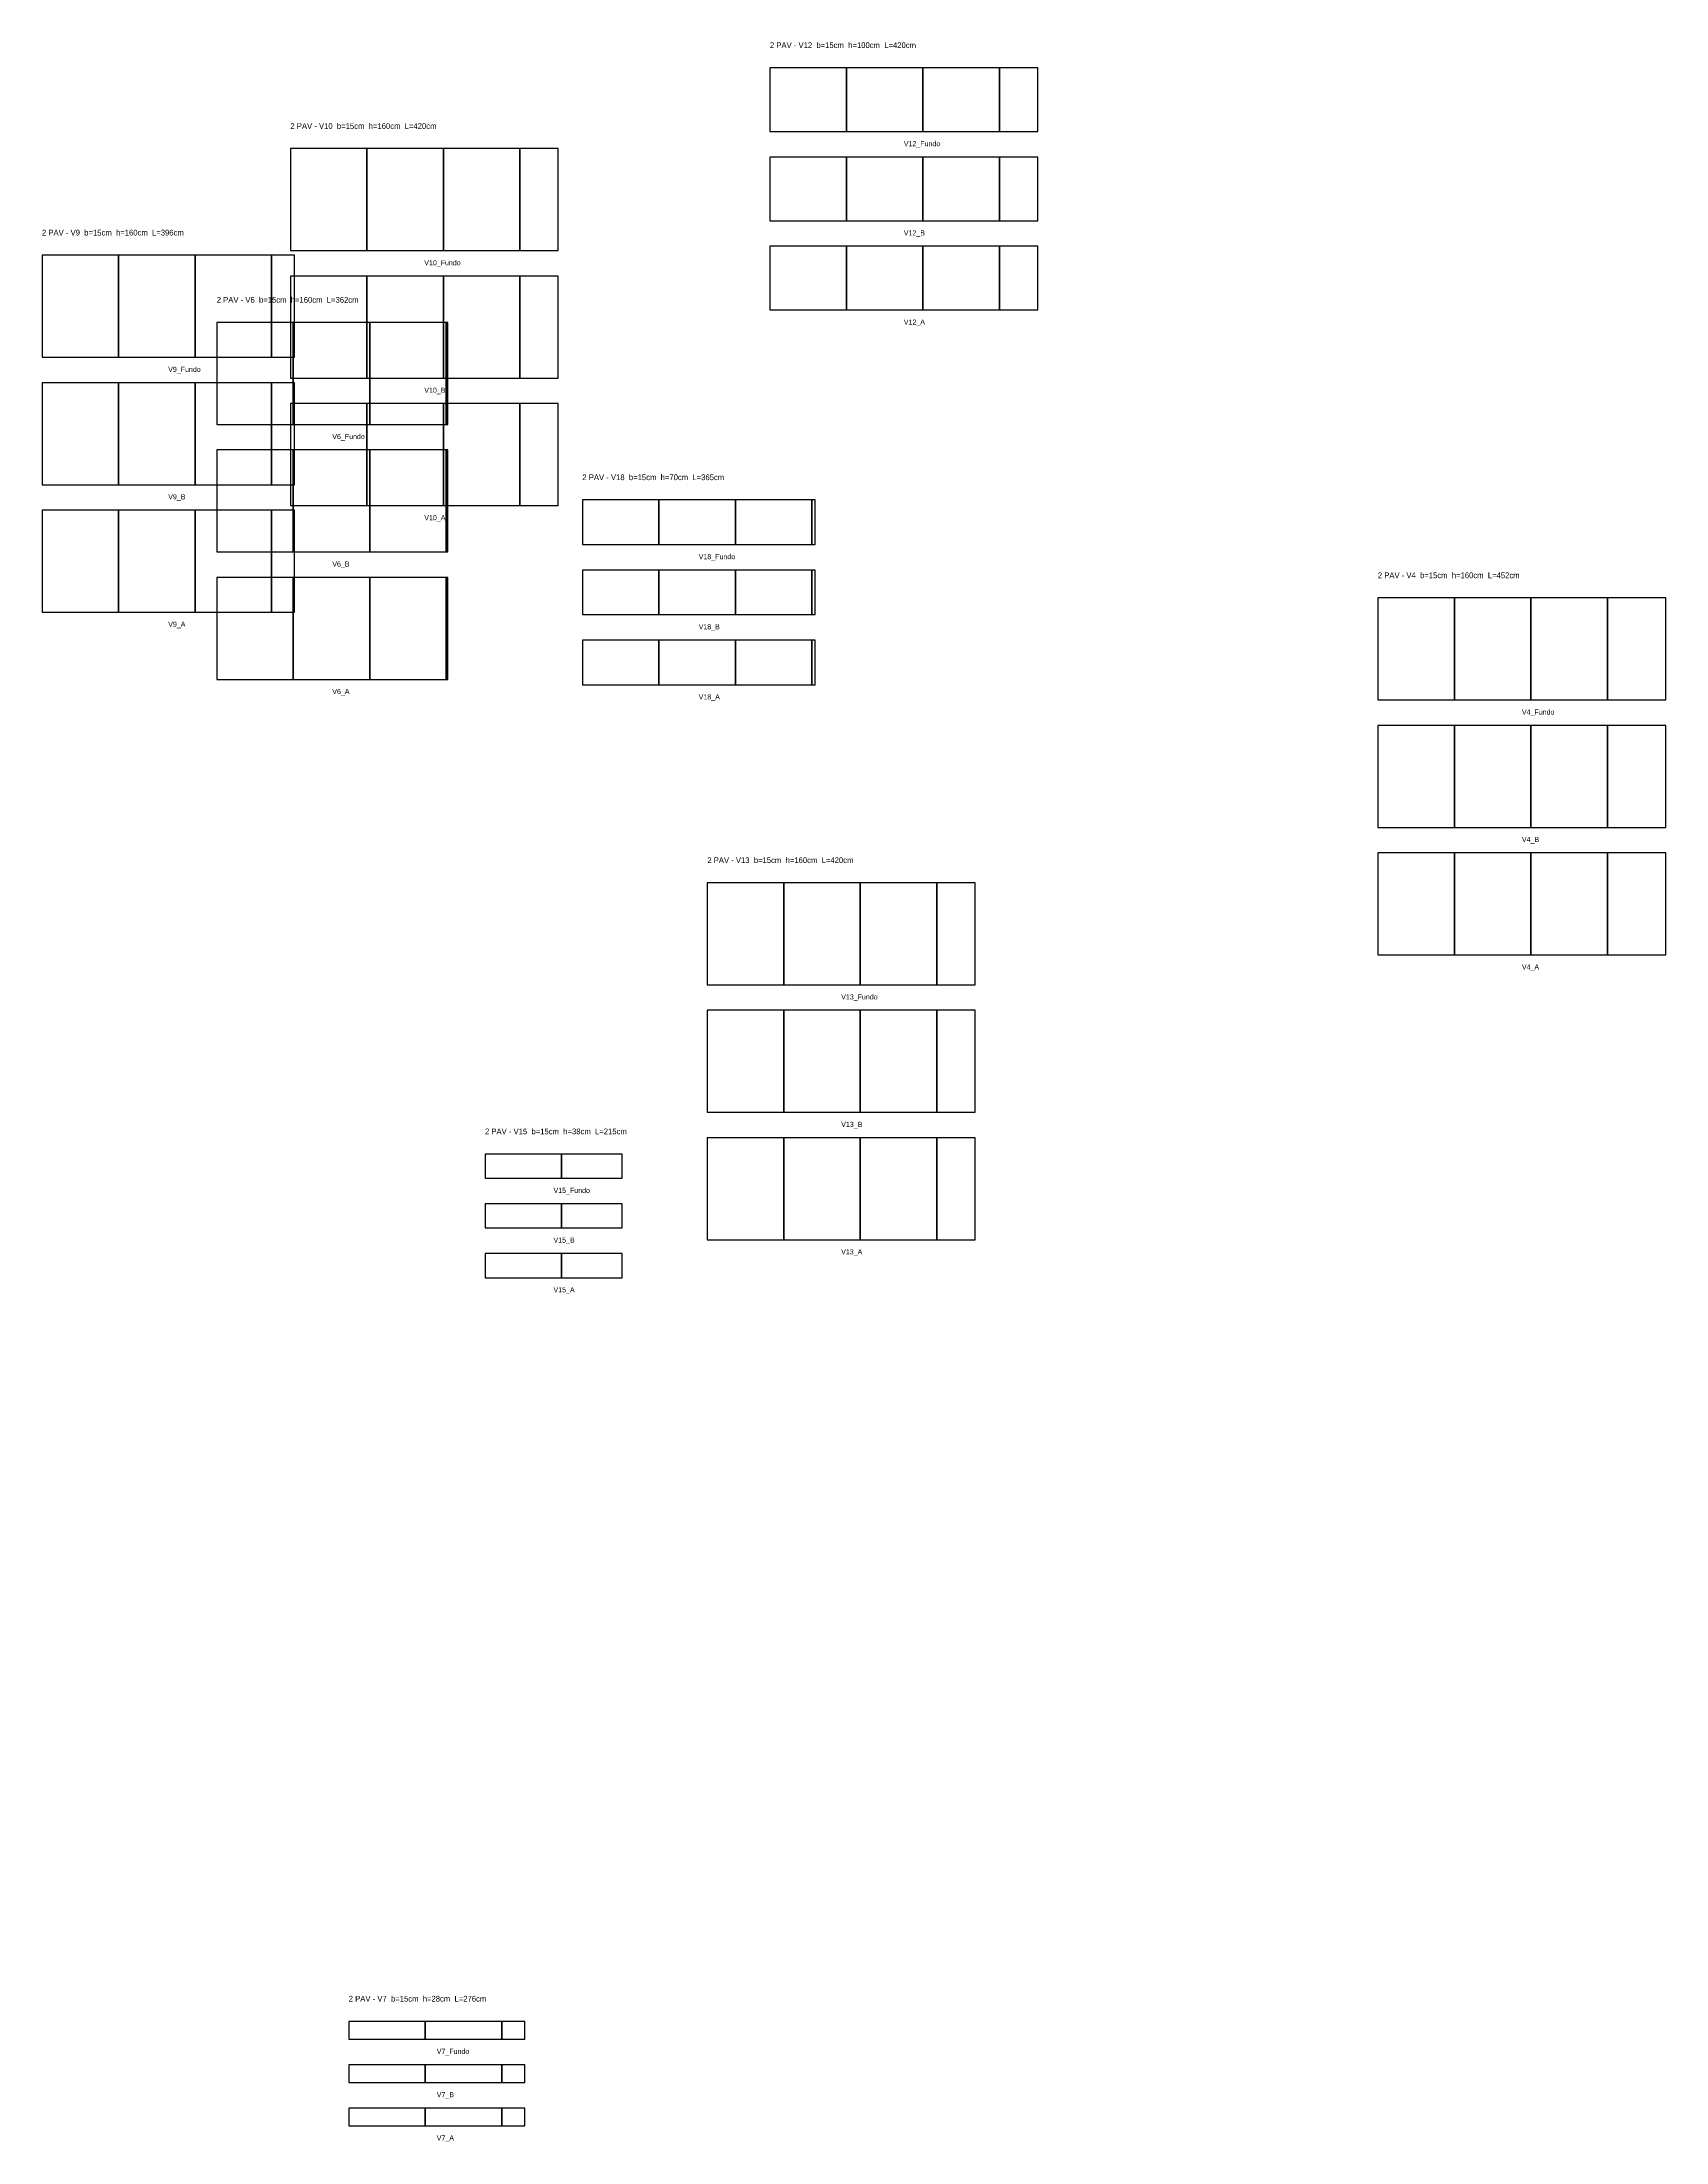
# Model space of a CAD drawing. Header units: metres. Extents: x 129372 to 135081, y 25296 to 34081.
# Drawn here: x 130948 to 133496, y 25296 to 28591 of the extents above; entities that cross this region are included whole.
import ezdxf

# ---------------------------------------------------------------- set-up
doc = ezdxf.new("R2010")
doc.units = ezdxf.units.M

msp = doc.modelspace()

# ---------------------------------------------------------------- linework, layer by layer
at = {"layer": 'Paineis'}
for points in [[(132090.18, 28450.11), (132210.18, 28450.11), (132210.18, 28550.11), (132090.18, 28550.11)], [(132210.18, 28450.11), (132330.18, 28450.11), (132330.18, 28550.11), (132210.18, 28550.11)], [(132330.18, 28450.11), (132450.18, 28450.11), (132450.18, 28550.11), (132330.18, 28550.11)], [(132450.18, 28450.11), (132510.18, 28450.11), (132510.18, 28550.11), (132450.18, 28550.11)], [(131337.97, 28263.23), (131457.97, 28263.23), (131457.97, 28423.23), (131337.97, 28423.23)], [(131457.97, 28263.23), (131577.97, 28263.23), (131577.97, 28423.23), (131457.97, 28423.23)], [(131577.97, 28263.23), (131697.97, 28263.23), (131697.97, 28423.23), (131577.97, 28423.23)], [(131697.97, 28263.23), (131757.97, 28263.23), (131757.97, 28423.23), (131697.97, 28423.23)], [(132090.18, 28310.11), (132210.18, 28310.11), (132210.18, 28410.11), (132090.18, 28410.11)], [(132210.18, 28310.11), (132330.18, 28310.11), (132330.18, 28410.11), (132210.18, 28410.11)], [(132330.18, 28310.11), (132450.18, 28310.11), (132450.18, 28410.11), (132330.18, 28410.11)], [(132450.18, 28310.11), (132510.18, 28310.11), (132510.18, 28410.11), (132450.18, 28410.11)], [(130948.32, 28095.97), (131068.32, 28095.97), (131068.32, 28255.97), (130948.32, 28255.97)], [(131068.32, 28095.97), (131188.32, 28095.97), (131188.32, 28255.97), (131068.32, 28255.97)], [(131188.32, 28095.97), (131308.32, 28095.97), (131308.32, 28255.97), (131188.32, 28255.97)], [(131308.32, 28095.97), (131344.32, 28095.97), (131344.32, 28255.97), (131308.32, 28255.97)], [(132090.18, 28170.11), (132210.18, 28170.11), (132210.18, 28270.11), (132090.18, 28270.11)], [(132210.18, 28170.11), (132330.18, 28170.11), (132330.18, 28270.11), (132210.18, 28270.11)], [(132330.18, 28170.11), (132450.18, 28170.11), (132450.18, 28270.11), (132330.18, 28270.11)], [(132450.18, 28170.11), (132510.18, 28170.11), (132510.18, 28270.11), (132450.18, 28270.11)], [(131337.97, 28063.23), (131457.97, 28063.23), (131457.97, 28223.23), (131337.97, 28223.23)], [(131457.97, 28063.23), (131577.97, 28063.23), (131577.97, 28223.23), (131457.97, 28223.23)], [(131577.97, 28063.23), (131697.97, 28063.23), (131697.97, 28223.23), (131577.97, 28223.23)], [(131697.97, 28063.23), (131757.97, 28063.23), (131757.97, 28223.23), (131697.97, 28223.23)], [(131222.43, 27990.54), (131342.43, 27990.54), (131342.43, 28150.54), (131222.43, 28150.54)], [(131342.43, 27990.54), (131462.43, 27990.54), (131462.43, 28150.54), (131342.43, 28150.54)], [(131462.43, 27990.54), (131582.43, 27990.54), (131582.43, 28150.54), (131462.43, 28150.54)], [(131582.43, 27990.54), (131584.93, 27990.54), (131584.93, 28150.54), (131582.43, 28150.54)], [(130948.32, 27895.97), (131068.32, 27895.97), (131068.32, 28055.97), (130948.32, 28055.97)], [(131068.32, 27895.97), (131188.32, 27895.97), (131188.32, 28055.97), (131068.32, 28055.97)], [(131188.32, 27895.97), (131308.32, 27895.97), (131308.32, 28055.97), (131188.32, 28055.97)], [(131308.32, 27895.97), (131344.32, 27895.97), (131344.32, 28055.97), (131308.32, 28055.97)], [(131337.97, 27863.23), (131457.97, 27863.23), (131457.97, 28023.23), (131337.97, 28023.23)], [(131457.97, 27863.23), (131577.97, 27863.23), (131577.97, 28023.23), (131457.97, 28023.23)], [(131577.97, 27863.23), (131697.97, 27863.23), (131697.97, 28023.23), (131577.97, 28023.23)], [(131697.97, 27863.23), (131757.97, 27863.23), (131757.97, 28023.23), (131697.97, 28023.23)], [(131222.43, 27790.54), (131342.43, 27790.54), (131342.43, 27950.54), (131222.43, 27950.54)], [(131342.43, 27790.54), (131462.43, 27790.54), (131462.43, 27950.54), (131342.43, 27950.54)], [(131462.43, 27790.54), (131582.43, 27790.54), (131582.43, 27950.54), (131462.43, 27950.54)], [(131582.43, 27790.54), (131584.93, 27790.54), (131584.93, 27950.54), (131582.43, 27950.54)], [(130948.32, 27695.97), (131068.32, 27695.97), (131068.32, 27855.97), (130948.32, 27855.97)], [(131068.32, 27695.97), (131188.32, 27695.97), (131188.32, 27855.97), (131068.32, 27855.97)], [(131188.32, 27695.97), (131308.32, 27695.97), (131308.32, 27855.97), (131188.32, 27855.97)], [(131308.32, 27695.97), (131344.32, 27695.97), (131344.32, 27855.97), (131308.32, 27855.97)], [(131795.96, 27802.11), (131915.96, 27802.11), (131915.96, 27872.11), (131795.96, 27872.11)], [(131915.96, 27802.11), (132035.96, 27802.11), (132035.96, 27872.11), (131915.96, 27872.11)], [(132035.96, 27802.11), (132155.96, 27802.11), (132155.96, 27872.11), (132035.96, 27872.11)], [(132155.96, 27802.11), (132160.96, 27802.11), (132160.96, 27872.11), (132155.96, 27872.11)], [(131222.43, 27590.54), (131342.43, 27590.54), (131342.43, 27750.54), (131222.43, 27750.54)], [(131342.43, 27590.54), (131462.43, 27590.54), (131462.43, 27750.54), (131342.43, 27750.54)], [(131462.43, 27590.54), (131582.43, 27590.54), (131582.43, 27750.54), (131462.43, 27750.54)], [(131582.43, 27590.54), (131584.93, 27590.54), (131584.93, 27750.54), (131582.43, 27750.54)], [(131795.96, 27692.11), (131915.96, 27692.11), (131915.96, 27762.11), (131795.96, 27762.11)], [(131915.96, 27692.11), (132035.96, 27692.11), (132035.96, 27762.11), (131915.96, 27762.11)], [(132035.96, 27692.11), (132155.96, 27692.11), (132155.96, 27762.11), (132035.96, 27762.11)], [(132155.96, 27692.11), (132160.96, 27692.11), (132160.96, 27762.11), (132155.96, 27762.11)], [(133043.75, 27558.3), (133163.75, 27558.3), (133163.75, 27718.3), (133043.75, 27718.3)], [(133163.75, 27558.3), (133283.75, 27558.3), (133283.75, 27718.3), (133163.75, 27718.3)], [(133283.75, 27558.3), (133403.75, 27558.3), (133403.75, 27718.3), (133283.75, 27718.3)], [(133403.75, 27558.3), (133495.75, 27558.3), (133495.75, 27718.3), (133403.75, 27718.3)], [(131795.96, 27582.11), (131915.96, 27582.11), (131915.96, 27652.11), (131795.96, 27652.11)], [(131915.96, 27582.11), (132035.96, 27582.11), (132035.96, 27652.11), (131915.96, 27652.11)], [(132035.96, 27582.11), (132155.96, 27582.11), (132155.96, 27652.11), (132035.96, 27652.11)], [(132155.96, 27582.11), (132160.96, 27582.11), (132160.96, 27652.11), (132155.96, 27652.11)], [(133043.75, 27358.3), (133163.75, 27358.3), (133163.75, 27518.3), (133043.75, 27518.3)], [(133163.75, 27358.3), (133283.75, 27358.3), (133283.75, 27518.3), (133163.75, 27518.3)], [(133283.75, 27358.3), (133403.75, 27358.3), (133403.75, 27518.3), (133283.75, 27518.3)], [(133403.75, 27358.3), (133495.75, 27358.3), (133495.75, 27518.3), (133403.75, 27518.3)], [(133043.75, 27158.3), (133163.75, 27158.3), (133163.75, 27318.3), (133043.75, 27318.3)], [(133163.75, 27158.3), (133283.75, 27158.3), (133283.75, 27318.3), (133163.75, 27318.3)], [(133283.75, 27158.3), (133403.75, 27158.3), (133403.75, 27318.3), (133283.75, 27318.3)], [(133403.75, 27158.3), (133495.75, 27158.3), (133495.75, 27318.3), (133403.75, 27318.3)], [(131991.96, 27111.35), (132111.96, 27111.35), (132111.96, 27271.35), (131991.96, 27271.35)], [(132111.96, 27111.35), (132231.96, 27111.35), (132231.96, 27271.35), (132111.96, 27271.35)], [(132231.96, 27111.35), (132351.96, 27111.35), (132351.96, 27271.35), (132231.96, 27271.35)], [(132351.96, 27111.35), (132411.96, 27111.35), (132411.96, 27271.35), (132351.96, 27271.35)], [(131991.96, 26911.35), (132111.96, 26911.35), (132111.96, 27071.35), (131991.96, 27071.35)], [(132111.96, 26911.35), (132231.96, 26911.35), (132231.96, 27071.35), (132111.96, 27071.35)], [(132231.96, 26911.35), (132351.96, 26911.35), (132351.96, 27071.35), (132231.96, 27071.35)], [(132351.96, 26911.35), (132411.96, 26911.35), (132411.96, 27071.35), (132351.96, 27071.35)], [(131991.96, 26711.35), (132111.96, 26711.35), (132111.96, 26871.35), (131991.96, 26871.35)], [(132111.96, 26711.35), (132231.96, 26711.35), (132231.96, 26871.35), (132111.96, 26871.35)], [(132231.96, 26711.35), (132351.96, 26711.35), (132351.96, 26871.35), (132231.96, 26871.35)], [(132351.96, 26711.35), (132411.96, 26711.35), (132411.96, 26871.35), (132351.96, 26871.35)], [(131643.21, 26807.74), (131763.21, 26807.74), (131763.21, 26845.74), (131643.21, 26845.74)], [(131763.21, 26807.74), (131858.21, 26807.74), (131858.21, 26845.74), (131763.21, 26845.74)], [(131643.21, 26729.74), (131763.21, 26729.74), (131763.21, 26767.74), (131643.21, 26767.74)], [(131763.21, 26729.74), (131858.21, 26729.74), (131858.21, 26767.74), (131763.21, 26767.74)], [(131643.21, 26651.74), (131763.21, 26651.74), (131763.21, 26689.74), (131643.21, 26689.74)], [(131763.21, 26651.74), (131858.21, 26651.74), (131858.21, 26689.74), (131763.21, 26689.74)], [(131429.51, 25456.92), (131549.51, 25456.92), (131549.51, 25484.92), (131429.51, 25484.92)], [(131549.51, 25456.92), (131669.51, 25456.92), (131669.51, 25484.92), (131549.51, 25484.92)], [(131669.51, 25456.92), (131705.61, 25456.92), (131705.61, 25484.92), (131669.51, 25484.92)], [(131429.51, 25388.92), (131549.51, 25388.92), (131549.51, 25416.92), (131429.51, 25416.92)], [(131549.51, 25388.92), (131669.51, 25388.92), (131669.51, 25416.92), (131549.51, 25416.92)], [(131669.51, 25388.92), (131705.61, 25388.92), (131705.61, 25416.92), (131669.51, 25416.92)], [(131429.51, 25320.92), (131549.51, 25320.92), (131549.51, 25348.92), (131429.51, 25348.92)], [(131549.51, 25320.92), (131669.51, 25320.92), (131669.51, 25348.92), (131549.51, 25348.92)], [(131669.51, 25320.92), (131705.61, 25320.92), (131705.61, 25348.92), (131669.51, 25348.92)]]:
    msp.add_lwpolyline(points, close=True, dxfattribs=at)

# ---------------------------------------------------------------- texts
at = {"layer": 'NOMENCLATURA', "char_height": 9, "attachment_point": 1}
for s, insert in [('2 PAV - V12  b=15cm  h=100cm  L=420cm', (132090.18, 28590.11)), ('2 PAV - V10  b=15cm  h=160cm  L=420cm', (131337.97, 28463.23)), ('2 PAV - V9  b=15cm  h=160cm  L=396cm', (130948.32, 28295.97)), ('2 PAV - V6  b=15cm  h=160cm  L=362cm', (131222.43, 28190.54)), ('2 PAV - V18  b=15cm  h=70cm  L=365cm', (131795.96, 27912.11)), ('2 PAV - V4  b=15cm  h=160cm  L=452cm', (133043.75, 27758.3)), ('2 PAV - V13  b=15cm  h=160cm  L=420cm', (131991.96, 27311.35)), ('2 PAV - V15  b=15cm  h=38cm  L=215cm', (131643.21, 26885.74)), ('2 PAV - V7  b=15cm  h=28cm  L=276cm', (131429.51, 25524.92))]:
    msp.add_mtext(s, dxfattribs=dict(at, insert=insert))
at = {"layer": 'Texto Secao', "char_height": 8, "attachment_point": 1}
for s, insert in [('V12_Fundo', (132300.18, 28435.11)), ('V12_B', (132300.18, 28295.11)), ('V10_Fundo', (131547.97, 28248.23)), ('V12_A', (132300.18, 28155.11)), ('V9_Fundo', (131146.32, 28080.97)), ('V10_B', (131547.97, 28048.23)), ('V6_Fundo', (131403.68, 27975.54)), ('V9_B', (131146.32, 27880.97)), ('V10_A', (131547.97, 27848.23)), ('V18_Fundo', (131978.46, 27787.11)), ('V6_B', (131403.68, 27775.54)), ('V9_A', (131146.32, 27680.97)), ('V18_B', (131978.46, 27677.11)), ('V6_A', (131403.68, 27575.54)), ('V18_A', (131978.46, 27567.11)), ('V4_Fundo', (133269.75, 27543.3)), ('V4_B', (133269.75, 27343.3)), ('V4_A', (133269.75, 27143.3)), ('V13_Fundo', (132201.96, 27096.35)), ('V13_B', (132201.96, 26896.35)), ('V15_Fundo', (131750.71, 26792.74)), ('V15_B', (131750.71, 26714.74)), ('V13_A', (132201.96, 26696.35)), ('V15_A', (131750.71, 26636.74)), ('V7_Fundo', (131567.56, 25441.92)), ('V7_B', (131567.56, 25373.92)), ('V7_A', (131567.56, 25305.92))]:
    msp.add_mtext(s, dxfattribs=dict(at, insert=insert))

doc.saveas('drawing.dxf')
